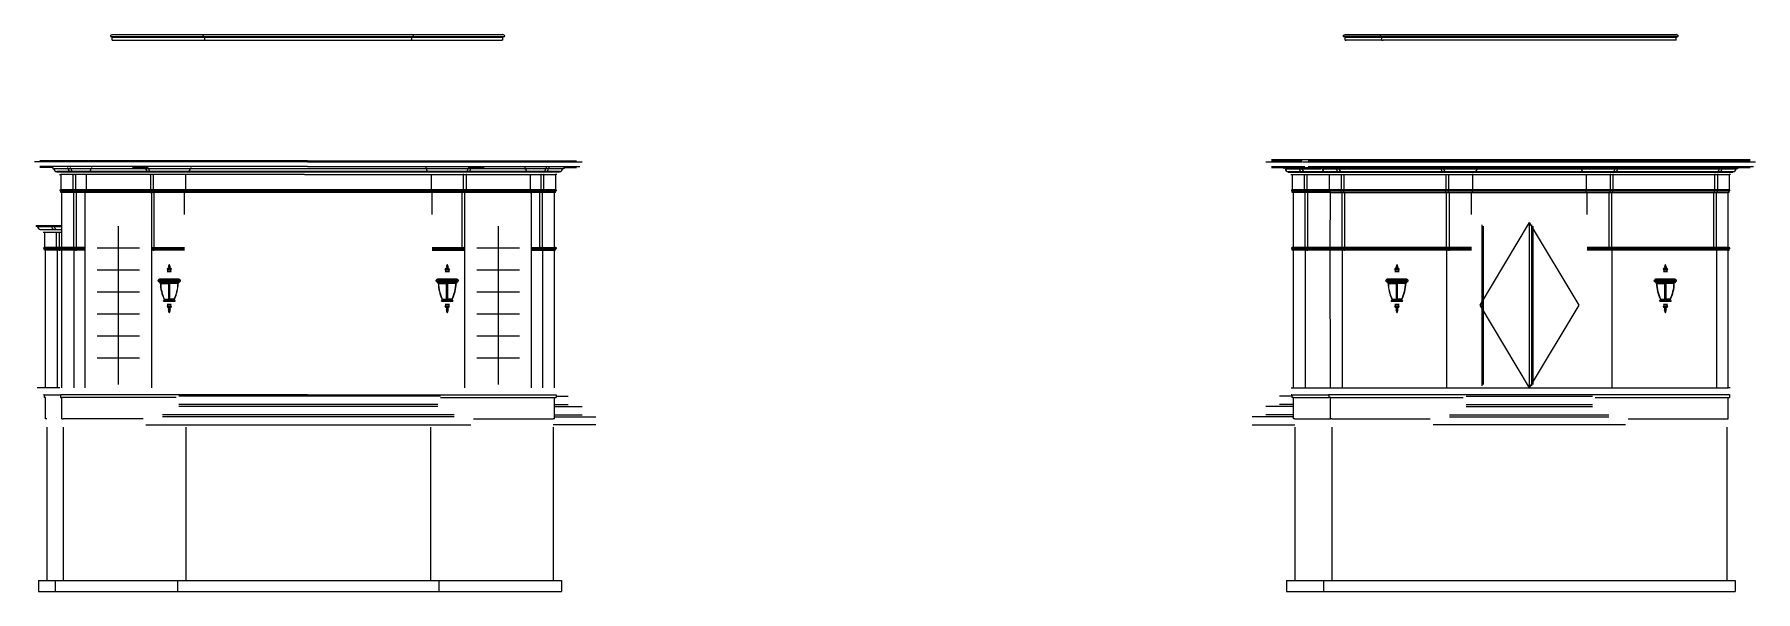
# Model space of a CAD drawing. Header units: metres. Extents: x 18159 to 19410, y -1890 to -1485.
import ezdxf

# ---------------------------------------------------------------- set-up
doc = ezdxf.new("R2010")
doc.units = ezdxf.units.M

msp = doc.modelspace()

# ---------------------------------------------------------------- linework, layer by layer
for p, q in [((18214.8, -1485.7), (18215.9, -1485.2)), ((18215, -1486.7), (18500.6, -1486.7)), ((18215.9, -1487.2), (18215.5, -1487.2)), ((18215.9, -1485.2), (18499.7, -1485.2)), ((18215.9, -1489.2), (18215.9, -1487.2)), ((18215.9, -1487.2), (18499.7, -1487.2)), ((18282, -1485.7), (18283.1, -1485.2)), ((18283.1, -1487.2), (18282.7, -1487.2)), ((18283.1, -1489.2), (18283.1, -1487.2)), ((18434.6, -1485.7), (18433.5, -1485.2)), ((18433.5, -1487.2), (18433.9, -1487.2)), ((18433.5, -1489.2), (18433.5, -1487.2)), ((18500.8, -1485.7), (18499.7, -1485.2)), ((18499.7, -1487.2), (18500.1, -1487.2)), ((18499.7, -1489.2), (18499.7, -1487.2)), ((19110.8, -1485.7, 9.5), (19111.9, -1485.2, 9.5)), ((19137.9, -1486.7, 8.8), (19111, -1486.7, 9.1)), ((19111.9, -1487.2, 9.5), (19111.5, -1487.2, 9.5)), ((19111.9, -1485.2, 9.5), (19138.7, -1485.2, 9.2)), ((19111.9, -1489.2, 9.5), (19111.9, -1487.2, 9.5)), ((19111.9, -1487.2, 9.5), (19138.4, -1487.2, 9.2)), ((19137.6, -1485.7, 9.2), (19138.7, -1485.2, 9.2)), ((19353.5, -1486.7, -0.1), (19137.9, -1486.7, 8.8)), ((19138.7, -1487.2, 9.2), (19138.4, -1487.2, 9.2)), ((19138.7, -1485.2, 9.2), (19352.6, -1485.2, 0.2)), ((19138.7, -1489.2, 9.2), (19138.7, -1487.2, 9.2)), ((19138.7, -1487.2, 9.2), (19352.6, -1487.2, 0.2)), ((19353.7, -1485.7, 0.2), (19352.6, -1485.2, 0.2)), ((19352.6, -1487.2, 0.2), (19353, -1487.2, 0.2)), ((19352.6, -1489.2, 0.2), (19352.6, -1487.2, 0.2)), ((18215.9, -1489.2), (18216.6, -1489.2)), ((18216.6, -1489.2), (18499, -1489.2)), ((18283.1, -1489.2), (18283.9, -1489.2)), ((18433.5, -1489.2), (18432.8, -1489.2)), ((18499.7, -1489.2), (18499, -1489.2)), ((19111.9, -1489.2, 9.5), (19112.6, -1489.2, 9.5)), ((19138.7, -1489.2, 9.2), (19112.6, -1489.2, 9.5)), ((19138.7, -1489.2, 9.2), (19139.5, -1489.2, 9.2)), ((19351.9, -1489.2, 0.2), (19139.5, -1489.2, 9.2)), ((19352.6, -1489.2, 0.2), (19351.9, -1489.2, 0.2)), ((19058.3, -1575.9, 9.8), (19085.1, -1575.9, 9.8)), ((19085.1, -1575.9, 9.8), (19406.2, -1575.9, -0.4)), ((18357.7, -1577.7), (18159.3, -1577.7)), ((18357.7, -1576.9), (18163.3, -1576.9)), ((18357.7, -1581), (18163.3, -1581)), ((18172.6, -1581.9), (18163.3, -1581.9)), ((18172.6, -1581.9), (18172.6, -1582.7)), ((18172.6, -1581.9), (18172.6, -1582.7)), ((18172.6, -1582.7), (18173.6, -1582.7)), ((18355.7, -1582.7), (18173.6, -1582.7)), ((18175.7, -1584.8), (18175.7, -1585.3)), ((18540.9, -1584.8), (18175.7, -1584.8)), ((18540.9, -1585.3), (18175.7, -1585.3)), ((18177.6, -1586.9), (18178.6, -1586.9)), ((18178.6, -1586.9), (18178.6, -1597.9)), ((18355.7, -1586.9), (18178.6, -1586.9)), ((18183.3, -1581.9), (18183.3, -1582.7)), ((18185.3, -1581.9), (18185.3, -1582.7)), ((18185.3, -1584.8), (18185.3, -1585.3)), ((18186.7, -1586.9), (18187.2, -1586.9)), ((18187.2, -1586.9), (18187.2, -1597.9)), ((18187.3, -1584.8), (18187.3, -1585.3)), ((18188.7, -1586.9), (18189.2, -1586.9)), ((18189.2, -1586.9), (18189.2, -1597.9)), ((18197, -1586.9), (18197, -1597.9)), ((18197.5, -1586.9), (18197, -1586.9)), ((18198.8, -1584.8), (18198.8, -1585.3)), ((18200.8, -1582.7), (18200.3, -1582.7)), ((18200.8, -1581.9), (18200.8, -1582.7)), ((18241.8, -1581.9), (18230.5, -1581.9)), ((18239.8, -1581.9), (18239.8, -1582.7)), ((18239.8, -1582.7), (18240.3, -1582.7)), ((18241.8, -1581.9), (18241.8, -1582.7)), ((18241.8, -1582.7), (18242.3, -1582.7)), ((18241.8, -1584.8), (18241.8, -1585.3)), ((18243.2, -1586.9), (18243.7, -1586.9)), ((18243.7, -1586.9), (18243.7, -1597.9)), ((18243.8, -1584.8), (18243.8, -1585.3)), ((18245.2, -1586.9), (18245.7, -1586.9)), ((18245.7, -1586.9), (18245.7, -1597.9)), ((18269.1, -1586.9), (18269.1, -1597.9)), ((18269.6, -1586.9), (18269.1, -1586.9)), ((18270.9, -1584.8), (18270.9, -1585.3)), ((18272.9, -1581.9), (18272.9, -1582.7)), ((18543.1, -1582.7), (18355.7, -1582.7)), ((18355.7, -1586.9), (18538.1, -1586.9)), ((18357.7, -1576.9), (18553.3, -1576.9)), ((18357.7, -1577.7), (18557.3, -1577.7)), ((18357.7, -1581), (18553.3, -1581)), ((18443.7, -1581.9), (18443.7, -1582.7)), ((18445.7, -1584.8), (18445.7, -1585.3)), ((18447.1, -1586.9), (18447.6, -1586.9)), ((18447.6, -1586.9), (18447.6, -1597.9)), ((18471, -1586.9), (18471, -1597.8)), ((18471.5, -1586.9), (18471, -1586.9)), ((18472.8, -1584.8), (18472.8, -1585.3)), ((18473, -1586.9), (18473, -1597.9)), ((18473.5, -1586.9), (18473, -1586.9)), ((18474.8, -1582.7), (18474.3, -1582.7)), ((18474.8, -1581.9), (18486.1, -1581.9)), ((18474.8, -1581.9), (18474.8, -1582.7)), ((18474.8, -1584.8), (18474.8, -1585.3)), ((18476.8, -1582.7), (18476.3, -1582.7)), ((18476.8, -1581.9), (18476.8, -1582.7)), ((18515.8, -1581.9), (18515.8, -1582.7)), ((18515.8, -1582.7), (18516.3, -1582.7)), ((18517.8, -1584.8), (18517.8, -1585.3)), ((18519.2, -1586.9), (18519.7, -1586.9)), ((18519.7, -1586.9), (18519.7, -1597.9)), ((18527.4, -1586.9), (18527.4, -1597.9)), ((18527.9, -1586.9), (18527.4, -1586.9)), ((18529.3, -1584.8), (18529.3, -1585.3)), ((18529.4, -1586.9), (18529.4, -1597.9)), ((18529.9, -1586.9), (18529.4, -1586.9)), ((18531.3, -1581.9), (18531.3, -1582.7)), ((18531.3, -1584.8), (18531.3, -1585.3)), ((18533.3, -1581.9), (18533.3, -1582.7)), ((18538.1, -1586.9), (18538.1, -1597.9)), ((18539.1, -1586.9), (18538.1, -1586.9)), ((18540.9, -1584.8), (18540.9, -1585.3)), ((18544.1, -1582.7), (18543.1, -1582.7)), ((18544.1, -1581.9), (18544.1, -1582.7)), ((18544.1, -1581.9), (18544.1, -1582.7)), ((18544.1, -1581.9), (18553.3, -1581.9)), ((18553.3, -1581), (18555.8, -1581)), ((19054.2, -1577.7, 9.8), (19080.6, -1577.7, 9.8)), ((19058.3, -1576.9, 9.8), (19080.6, -1576.9, 9.8)), ((19058.3, -1581, 9.8), (19082.6, -1581, 9.8)), ((19058.3, -1581.9, 9.8), (19085.1, -1581.9, 9.8)), ((19067.5, -1581.9, 9.8), (19067.5, -1582.7, 9.8)), ((19068.5, -1582.7, 10.2), (19094.4, -1582.7, 9.8)), ((19070.6, -1584.8, 9.8), (19070.6, -1585.3, 9.8)), ((19070.6, -1584.8, 10.2), (19097.5, -1584.8, 10.2)), ((19070.6, -1585.3, 10.2), (19097.5, -1585.3, 10.2)), ((19072.5, -1586.9, 9.8), (19073.5, -1586.9, 9.8)), ((19073.5, -1586.9, 9.8), (19073.5, -1597.9, 9.8)), ((19073.5, -1586.9, 9.8), (19099.4, -1586.9, 9.8)), ((19078.3, -1581.9, 9.8), (19078.3, -1582.7, 9.8)), ((19080.3, -1581.9, 9.8), (19080.3, -1582.7, 9.8)), ((19080.3, -1584.8, 9.8), (19080.3, -1585.3, 9.8)), ((19081.1, -1577.7, 9.8), (19410.2, -1577.7, -0.4)), ((19081.6, -1586.9, 9.8), (19082.1, -1586.9, 9.8)), ((19082.1, -1586.9, 9.8), (19082.1, -1597.9, 9.8)), ((19082.3, -1584.8, 9.8), (19082.3, -1585.3, 9.8)), ((19083.6, -1586.9, 9.8), (19084.1, -1586.9, 9.8)), ((19084.1, -1586.9, 9.8), (19084.1, -1597.9, 9.8)), ((19085.1, -1576.9, 9.8), (19406.2, -1576.9, -0.4)), ((19085.1, -1581, 9.8), (19406.2, -1581, -0.4)), ((19085.1, -1581.9, 9.8), (19397, -1581.9, -0.4)), ((19094.4, -1581.9, 9.8), (19094.4, -1582.7, 9.8)), ((19095.4, -1582.7, 10.2), (19396, -1582.7, -0.1)), ((19097.5, -1584.8, 9.8), (19097.5, -1585.3, 9.8)), ((19097.5, -1584.8, 10.2), (19393.9, -1584.8, -0.1)), ((19097.5, -1585.3, 10.2), (19393.8, -1585.3, -0.1)), ((19099.4, -1586.9, 9.8), (19100.4, -1586.9, 9.8)), ((19099.4, -1586.9, 9.8), (19391, -1586.9, -0.4)), ((19100.4, -1586.9, 9.8), (19100.4, -1597.9, 9.8)), ((19105.1, -1581.9, 9.8), (19105.1, -1582.7, 9.8)), ((19107.1, -1581.9, 9.8), (19107.1, -1582.7, 9.8)), ((19107.1, -1584.8, 9.8), (19107.1, -1585.3, 9.8)), ((19108.5, -1586.9, 9.8), (19109, -1586.9, 9.8)), ((19109, -1586.9, 9.8), (19109, -1597.9, 9.8)), ((19109.1, -1584.8, 9.8), (19109.1, -1585.3, 9.8)), ((19110.5, -1586.9, 9.8), (19111, -1586.9, 9.8)), ((19111, -1586.9, 9.8), (19111, -1597.9, 9.8)), ((19181.1, -1581.9), (19181.1, -1582.7)), ((19183.1, -1581.9), (19183.1, -1582.7)), ((19183.1, -1584.8), (19183.1, -1585.3)), ((19184.5, -1586.9), (19185, -1586.9)), ((19185, -1586.9), (19185, -1597.9)), ((19185.1, -1584.8), (19185.1, -1585.3)), ((19186.5, -1586.9), (19187, -1586.9)), ((19187, -1586.9), (19187, -1597.9)), ((19204.5, -1586.9), (19204.5, -1597.9)), ((19205, -1586.9), (19204.5, -1586.9)), ((19206.4, -1584.8), (19206.4, -1585.3)), ((19208.4, -1581.9), (19208.4, -1582.7)), ((19283.1, -1581.9), (19283.1, -1582.7)), ((19285.1, -1584.8), (19285.1, -1585.3)), ((19286.5, -1586.9), (19287, -1586.9)), ((19287, -1586.9), (19287, -1597.9)), ((19304.5, -1586.9), (19304.5, -1597.9)), ((19305, -1586.9), (19304.5, -1586.9)), ((19306.4, -1584.8), (19306.4, -1585.3)), ((19306.5, -1586.9), (19306.5, -1597.9)), ((19307, -1586.9), (19306.5, -1586.9)), ((19308.4, -1581.9), (19308.4, -1582.7)), ((19308.4, -1584.8), (19308.4, -1585.3)), ((19310.4, -1581.9), (19310.4, -1582.7)), ((19380.5, -1586.9, 9.8), (19380.5, -1597.9, 9.8)), ((19381, -1586.9, 9.8), (19380.5, -1586.9, 9.8)), ((19382.4, -1584.8, 9.8), (19382.4, -1585.3, 9.8)), ((19382.5, -1586.9, 9.8), (19382.5, -1597.9, 9.8)), ((19383, -1586.9, 9.8), (19382.5, -1586.9, 9.8)), ((19384.4, -1581.9, 9.8), (19384.4, -1582.7, 9.8)), ((19384.4, -1584.8, 9.8), (19384.4, -1585.3, 9.8)), ((19386.4, -1581.9, 9.8), (19386.4, -1582.7, 9.8)), ((19391, -1586.9, -0.4), (19391, -1597.9, -0.4)), ((19392, -1586.9, -0.4), (19391, -1586.9, -0.4)), ((19393.9, -1584.8, -0.4), (19393.9, -1585.3, -0.4)), ((19397, -1582.7, -0.4), (19396, -1582.7, -0.4)), ((19397, -1581.9, -0.4), (19397, -1582.7, -0.4)), ((19397, -1581.9, -0.4), (19397, -1582.7, -0.4)), ((19397, -1581.9, -0.4), (19406.2, -1581.9, -0.4)), ((19406.2, -1581, -0.4), (19408.7, -1581, -0.4)), ((18178, -1598.2), (18178.6, -1597.9)), ((18178.1, -1598.7), (18538.5, -1598.7, 0.3)), ((18178.6, -1597.9), (18538.1, -1597.9)), ((18178.6, -1599.9), (18178.6, -1598.9)), ((18178.6, -1598.9), (18538.1, -1598.9)), ((18179.3, -1599.9), (18178.6, -1599.9)), ((18179.3, -1639.9), (18179.3, -1599.9)), ((18537.3, -1599.9), (18179.3, -1599.9)), ((18186.6, -1598.2), (18187.2, -1597.9)), ((18187.2, -1599.9), (18187.2, -1598.9)), ((18187.9, -1639.9), (18187.9, -1599.9)), ((18188.6, -1598.2), (18189.2, -1597.9)), ((18189.2, -1599.9), (18189.2, -1598.9)), ((18189.9, -1639.9), (18189.9, -1599.9)), ((18197, -1599.9), (18196.2, -1599.9)), ((18196.2, -1741.9), (18196.2, -1599.9)), ((18197.5, -1598.2), (18197, -1597.9)), ((18197, -1598.9), (18197.2, -1598.9)), ((18197, -1599.9), (18197, -1598.9)), ((18243.1, -1598.2), (18243.7, -1597.9)), ((18243.7, -1598.9), (18243.5, -1598.9)), ((18243.7, -1599.9), (18243.7, -1598.9)), ((18243.7, -1599.9), (18244.4, -1599.9)), ((18244.4, -1599.9), (18244.4, -1741.9)), ((18245.1, -1598.2), (18245.7, -1597.9)), ((18245.7, -1598.9), (18245.5, -1598.9)), ((18245.7, -1599.9), (18245.7, -1598.9)), ((18245.7, -1599.9), (18246.4, -1599.9)), ((18246.4, -1639.9), (18246.4, -1599.9)), ((18268.3, -1615.9), (18268.3, -1599.9)), ((18269.6, -1598.2), (18269.1, -1597.9)), ((18269.1, -1599.9), (18269.1, -1598.9)), ((18447, -1598.2), (18447.6, -1597.9)), ((18447.6, -1599.9), (18447.6, -1598.9)), ((18448.3, -1615.9), (18448.3, -1599.9)), ((18470.2, -1639.8), (18470.2, -1599.8)), ((18471, -1599.8), (18470.2, -1599.8)), ((18471.5, -1598.1), (18471, -1597.8)), ((18471, -1598.8), (18471.2, -1598.8)), ((18471, -1599.8), (18471, -1598.8)), ((18473, -1599.9), (18472.2, -1599.9)), ((18472.2, -1741.9), (18472.2, -1599.9)), ((18473.5, -1598.2), (18473, -1597.9)), ((18473, -1598.9), (18473.2, -1598.9)), ((18473, -1599.9), (18473, -1598.9)), ((18519.1, -1598.2), (18519.7, -1597.9)), ((18519.7, -1598.9), (18519.5, -1598.9)), ((18519.7, -1599.9), (18519.7, -1598.9)), ((18519.7, -1599.9), (18520.4, -1599.9)), ((18520.4, -1599.9), (18520.4, -1741.9)), ((18526.7, -1639.9), (18526.7, -1599.9)), ((18528, -1598.2), (18527.4, -1597.9)), ((18527.4, -1599.9), (18527.4, -1598.9)), ((18528.7, -1639.9), (18528.7, -1599.9)), ((18530, -1598.2), (18529.4, -1597.9)), ((18529.4, -1599.9), (18529.4, -1598.9)), ((18537.3, -1639.9), (18537.3, -1599.9)), ((18538.1, -1599.9), (18537.3, -1599.9)), ((18538.6, -1598.2), (18538.1, -1597.9)), ((18538.1, -1599.9), (18538.1, -1598.9)), ((19073, -1598.2, 9.8), (19073.5, -1597.9, 9.8)), ((19073.1, -1598.7, 10.2), (19099.9, -1598.7, 10.2)), ((19073.5, -1597.9, 9.8), (19100.4, -1597.9, 9.8)), ((19073.5, -1599.9, 9.8), (19073.5, -1598.9, 9.8)), ((19073.5, -1598.9, 9.8), (19100.2, -1598.9, 9.8)), ((19074.3, -1599.9, 9.8), (19073.5, -1599.9, 9.8)), ((19074.3, -1639.9, 20.1), (19074.3, -1599.9, 28.6)), ((19100.4, -1599.9, 9.8), (19074.3, -1599.9, 9.8)), ((19081.6, -1598.2, 9.8), (19082.1, -1597.9, 9.8)), ((19082.1, -1599.9, 9.8), (19082.1, -1598.9, 9.8)), ((19082.9, -1639.9, 9.8), (19082.9, -1599.9, 9.8)), ((19083.6, -1598.2, 9.8), (19084.1, -1597.9, 9.8)), ((19084.1, -1599.9, 9.8), (19084.1, -1598.9, 9.8)), ((19084.9, -1639.9, 9.8), (19084.9, -1599.9, 9.8)), ((19099.8, -1598.2, 9.8), (19100.4, -1597.9, 9.8)), ((19391.4, -1598.7, -0.1), (19099.9, -1598.7, 10.2)), ((19100.4, -1597.9, 9.8), (19391, -1597.9, -0.4)), ((19100.4, -1599.9, 9.8), (19100.4, -1598.9, 9.8)), ((19100.4, -1598.9, 9.8), (19391, -1598.9, -0.4)), ((19101.2, -1599.9, 9.8), (19100.4, -1599.9, 9.8)), ((19101.1, -1639.9, 20.1), (19101.2, -1599.9, 9.8)), ((19101.2, -1599.9, 9.8), (19390.2, -1599.9, -0.4)), ((19108.5, -1598.2, 9.8), (19109, -1597.9, 9.8)), ((19109, -1599.9, 9.8), (19109, -1598.9, 9.8)), ((19109.8, -1639.9, 9.8), (19109.8, -1599.9, 9.8)), ((19110.5, -1598.2, 9.8), (19111, -1597.9, 9.8)), ((19111, -1599.9, 9.8), (19111, -1598.9, 9.8)), ((19111.8, -1639.9, 9.8), (19111.8, -1599.9, 9.8)), ((19184.4, -1598.2), (19185, -1597.9)), ((19185, -1599.9), (19185, -1598.9)), ((19185.7, -1639.9), (19185.7, -1599.9)), ((19186.4, -1598.2), (19187, -1597.9)), ((19187, -1599.9), (19187, -1598.9)), ((19187.7, -1639.9), (19187.7, -1599.9)), ((19203.8, -1615.9), (19203.8, -1599.9)), ((19205.1, -1598.2), (19204.5, -1597.9)), ((19204.5, -1599.9), (19204.5, -1598.9)), ((19286.5, -1598.2), (19287, -1597.9)), ((19287, -1599.9), (19287, -1598.9)), ((19287.8, -1615.9), (19287.8, -1599.9)), ((19303.8, -1639.9), (19303.8, -1599.9)), ((19305.1, -1598.2), (19304.5, -1597.9)), ((19304.5, -1599.9), (19304.5, -1598.9)), ((19305.8, -1639.9), (19305.8, -1599.9)), ((19307.1, -1598.2), (19306.5, -1597.9)), ((19306.5, -1599.9), (19306.5, -1598.9)), ((19379.8, -1639.9, 9.8), (19379.8, -1599.9, 9.8)), ((19381.1, -1598.2, 9.8), (19380.5, -1597.9, 9.8)), ((19380.5, -1599.9, 9.8), (19380.5, -1598.9, 9.8)), ((19381.8, -1639.9, 9.8), (19381.8, -1599.9, 9.8)), ((19383.1, -1598.2, 9.8), (19382.5, -1597.9, 9.8)), ((19382.5, -1599.9, 9.8), (19382.5, -1598.9, 9.8)), ((19390.2, -1639.9, -0.4), (19390.2, -1599.9, -0.4)), ((19391, -1599.9, -0.4), (19390.2, -1599.9, -0.4)), ((19391.5, -1598.2, -0.4), (19391, -1597.9, -0.4)), ((19391, -1599.9, -0.4), (19391, -1598.9, -0.4)), ((18160.6, -1623.9, 8.3), (18160.6, -1624.7, 8.3)), ((18160.6, -1623.9, 8.3), (18179.3, -1623.9)), ((18161.6, -1624.7, 8.3), (18160.6, -1624.7, 8.3)), ((18161.6, -1624.7, 8.3), (18179.3, -1624.7)), ((18171.3, -1623.9, 8.3), (18171.3, -1624.7, 8.3)), ((18173.3, -1623.9, 8.3), (18173.3, -1624.7, 8.3)), ((18220.3, -1624.4), (18220.3, -1739.4)), ((18496.3, -1624.4), (18496.3, -1739.4)), ((19245.8, -1621.9), (19209.8, -1681.9)), ((19211.3, -1623.4), (19211.3, -1740.4)), ((19212.3, -1624.4), (19212.3, -1739.4)), ((19245.8, -1621.9), (19245.8, -1741.9, -0.4)), ((19245.8, -1621.9), (19281.8, -1681.9)), ((19247.3, -1623.4), (19247.3, -1740.4)), ((19248.3, -1624.4), (19248.3, -1739.4)), ((18163.7, -1626.8, 8.3), (18163.7, -1627.3, 8.3)), ((18163.7, -1626.8, 8.6), (18179.3, -1626.8)), ((18165.6, -1628.9, 8.3), (18166.6, -1628.9, 8.3)), ((18166.6, -1628.9, 8.3), (18166.6, -1639.9, 8.3)), ((18166.6, -1628.9, 8.3), (18179.3, -1628.9)), ((18173.3, -1626.8, 8.3), (18173.3, -1627.3, 8.3)), ((18174.7, -1628.9, 8.3), (18175.2, -1628.9, 8.3)), ((18175.2, -1628.9, 8.3), (18175.2, -1639.9, 8.3)), ((18175.3, -1626.8, 8.3), (18175.3, -1627.3, 8.3)), ((18176.7, -1628.9, 8.3), (18177.2, -1628.9, 8.3)), ((18177.2, -1628.9, 8.3), (18177.2, -1639.9, 8.3)), ((18166, -1640.2, 8.3), (18166.6, -1639.9, 8.3)), ((18178.2, -1640.7), (18166.2, -1640.7, 8.3)), ((18166.6, -1640.9, 8.3), (18166.4, -1640.9, 8.3)), ((18167.3, -1639.9), (18166.6, -1639.9)), ((18167.3, -1639.9, 8.3), (18166.6, -1639.9, 8.3)), ((18166.6, -1641.9, 8.3), (18166.6, -1640.9, 8.3)), ((18178.4, -1640.9, 2.9), (18166.6, -1640.9, 8.3)), ((18167.3, -1641.9, 8.3), (18166.6, -1641.9, 8.3)), ((18178.6, -1639.9), (18167.3, -1639.9, 8.3)), ((18167.3, -1741.9, -12.2), (18167.3, -1641.9, 8.3)), ((18178.6, -1641.9), (18167.3, -1641.9, 8.3)), ((18174.6, -1640.2), (18175.2, -1639.9)), ((18175.2, -1640.9), (18175, -1640.9)), ((18175.2, -1641.9), (18175.2, -1640.9)), ((18175.9, -1641.9), (18175.9, -1741.9)), ((18176.6, -1640.2), (18177.2, -1639.9)), ((18177.2, -1640.9), (18177, -1640.9)), ((18177.2, -1641.9), (18177.2, -1640.9)), ((18177.2, -1641.9), (18177.9, -1641.9)), ((18178, -1640.2), (18178.6, -1639.9)), ((18196.2, -1640.7), (18178.2, -1640.7)), ((18178.6, -1640.9), (18178.4, -1640.9)), ((18179.3, -1639.9), (18178.6, -1639.9)), ((18178.6, -1641.9), (18178.6, -1640.9)), ((18196.2, -1640.9), (18178.6, -1640.9)), ((18179.3, -1641.9), (18178.6, -1641.9)), ((18196.2, -1639.9), (18179.3, -1639.9)), ((18179.3, -1741.9), (18179.3, -1641.9)), ((18196.2, -1641.9), (18179.3, -1641.9)), ((18186.6, -1640.2), (18187.2, -1639.9)), ((18187.2, -1640.9), (18187, -1640.9)), ((18187.2, -1641.9), (18187.2, -1640.9)), ((18187.9, -1641.9), (18187.9, -1741.9)), ((18188.6, -1640.2), (18189.2, -1639.9)), ((18189.2, -1640.9), (18189, -1640.9)), ((18189.2, -1641.9), (18189.2, -1640.9)), ((18189.2, -1641.9), (18189.9, -1641.9)), ((18235.8, -1640.4), (18204.8, -1640.4)), ((18244.4, -1639.9), (18268.3, -1639.9)), ((18244.4, -1640.7), (18268.3, -1640.7)), ((18244.4, -1640.9), (18268.3, -1640.9)), ((18268.3, -1641.9), (18244.4, -1641.9)), ((18245.1, -1640.2), (18245.7, -1639.9)), ((18245.7, -1641.9), (18245.7, -1640.9)), ((18245.7, -1641.9), (18246.4, -1641.9)), ((18448.3, -1639.9), (18472.2, -1639.9)), ((18448.3, -1640.7), (18472.2, -1640.7)), ((18448.3, -1640.9), (18472.2, -1640.9)), ((18448.3, -1641.9), (18472.2, -1641.9)), ((18471, -1641.8), (18470.2, -1641.8)), ((18471.5, -1640.1), (18471, -1639.8)), ((18471, -1640.8), (18471.2, -1640.8)), ((18471, -1641.8), (18471, -1640.8)), ((18511.8, -1640.4), (18480.8, -1640.4)), ((18520.4, -1639.9), (18537.3, -1639.9)), ((18520.4, -1640.7), (18538.5, -1640.7)), ((18520.4, -1640.9), (18538.1, -1640.9)), ((18520.4, -1641.9), (18537.3, -1641.9)), ((18527.4, -1641.9), (18526.7, -1641.9)), ((18528, -1640.2), (18527.4, -1639.9)), ((18527.4, -1640.9), (18527.6, -1640.9)), ((18527.4, -1641.9), (18527.4, -1640.9)), ((18528.7, -1641.9), (18528.7, -1741.9)), ((18530, -1640.2), (18529.4, -1639.9)), ((18529.4, -1640.9), (18529.6, -1640.9)), ((18529.4, -1641.9), (18529.4, -1640.9)), ((18538.1, -1639.9), (18537.3, -1639.9)), ((18537.3, -1741.9), (18537.3, -1641.9)), ((18538.1, -1641.9), (18537.3, -1641.9)), ((18538.6, -1640.2), (18538.1, -1639.9)), ((18538.1, -1640.9), (18538.3, -1640.9)), ((18538.1, -1641.9), (18538.1, -1640.9)), ((19073, -1640.2, 20.1), (19073.5, -1639.9, 20.1)), ((19100, -1640.7, 20.1), (19073.1, -1640.7, 20.1)), ((19073.5, -1640.9, 20.1), (19073.3, -1640.9, 20.1)), ((19074.3, -1639.9, 20.1), (19073.5, -1639.9, 20.1)), ((19073.5, -1641.9, 20.1), (19073.5, -1640.9, 20.1)), ((19100.2, -1640.9, 20.8), (19073.5, -1640.9, 20.1)), ((19074.3, -1641.9, 20.1), (19073.5, -1641.9, 20.1)), ((19100.4, -1639.9, 20.1), (19074.3, -1639.9, 20.1)), ((19074.3, -1741.9, -0.4), (19074.3, -1641.9, 20.1)), ((19100.4, -1641.9, 20.1), (19074.3, -1641.9, 20.1)), ((19081.6, -1640.2, 9.8), (19082.1, -1639.9, 9.8)), ((19082.1, -1640.9, 9.8), (19082, -1640.9, 9.8)), ((19082.1, -1641.9, 9.8), (19082.1, -1640.9, 9.8)), ((19082.9, -1641.9, 9.8), (19082.9, -1741.9, 9.8)), ((19083.6, -1640.2, 9.8), (19084.1, -1639.9, 9.8)), ((19084.1, -1640.9, 9.8), (19084, -1640.9, 9.8)), ((19084.1, -1641.9, 9.8), (19084.1, -1640.9, 9.8)), ((19084.1, -1641.9, 9.8), (19084.9, -1641.9, 9.8)), ((19099.8, -1640.2, 20.1), (19100.4, -1639.9, 20.1)), ((19203.8, -1640.7, 13), (19100, -1640.7, 20.1)), ((19100.4, -1640.9, 20.1), (19100.2, -1640.9, 20.1)), ((19101.1, -1639.9, 20.1), (19100.4, -1639.9, 20.1)), ((19100.4, -1641.9, 20.1), (19100.4, -1640.9, 20.1)), ((19203.8, -1640.9, 12.8), (19100.4, -1640.9, 20.1)), ((19101.1, -1641.9, 20.1), (19100.4, -1641.9, 20.1)), ((19203.8, -1639.9, 12.8), (19101.1, -1639.9, 20.1)), ((19101.3, -1741.9, -0.4), (19101.1, -1641.9, 20.1)), ((19203.8, -1641.9, 12.8), (19101.1, -1641.9, 20.1)), ((19108.5, -1640.2, 9.8), (19109, -1639.9, 9.8)), ((19109, -1640.9, 9.8), (19108.8, -1640.9, 9.8)), ((19109, -1641.9, 9.8), (19109, -1640.9, 9.8)), ((19109.8, -1641.9, 9.8), (19109.8, -1741.9, 9.8)), ((19110.5, -1640.2, 9.8), (19111, -1639.9, 9.8)), ((19111, -1640.9, 9.8), (19110.8, -1640.9, 9.8)), ((19111, -1641.9, 9.8), (19111, -1640.9, 9.8)), ((19111, -1641.9, 9.8), (19111.8, -1641.9, 9.8)), ((19184.4, -1640.2), (19185, -1639.9)), ((19185, -1640.9), (19184.8, -1640.9)), ((19185, -1641.9), (19185, -1640.9)), ((19185.7, -1641.9), (19185.7, -1741.9)), ((19186.4, -1640.2), (19187, -1639.9)), ((19187, -1640.9), (19186.8, -1640.9)), ((19187, -1641.9), (19187, -1640.9)), ((19187, -1641.9), (19187.7, -1641.9)), ((19390.2, -1639.9, -0.4), (19287.8, -1639.9, 6.8)), ((19391.4, -1640.7, 0.3), (19287.8, -1640.7, 7.3)), ((19391, -1640.9, -0.4), (19287.8, -1640.9, 6.9)), ((19390.2, -1641.9, -0.4), (19287.8, -1641.9, 6.8)), ((19304.5, -1641.9), (19303.8, -1641.9)), ((19305.1, -1640.2), (19304.5, -1639.9)), ((19304.5, -1641.9), (19304.5, -1640.9)), ((19304.5, -1640.9), (19304.7, -1640.9)), ((19305.8, -1641.9), (19305.8, -1741.9)), ((19307.1, -1640.2), (19306.5, -1639.9)), ((19306.5, -1640.9), (19306.7, -1640.9)), ((19306.5, -1641.9), (19306.5, -1640.9)), ((19380.5, -1641.9, 9.8), (19379.8, -1641.9, 9.8)), ((19381.1, -1640.2, 9.8), (19380.5, -1639.9, 9.8)), ((19380.5, -1640.9, 9.8), (19380.7, -1640.9, 9.8)), ((19380.5, -1641.9, 9.8), (19380.5, -1640.9, 9.8)), ((19381.8, -1641.9, 9.8), (19381.8, -1741.9, 9.8)), ((19383.1, -1640.2, 9.8), (19382.5, -1639.9, 9.8)), ((19382.5, -1640.9, 9.8), (19382.7, -1640.9, 9.8)), ((19382.5, -1641.9, 9.8), (19382.5, -1640.9, 9.8)), ((19390.2, -1639.9, -0.4), (19391, -1639.9, -0.4)), ((19390.3, -1741.9, -0.4), (19390.2, -1641.9, -0.4)), ((19390.2, -1641.9, -0.4), (19391, -1641.9, -0.4)), ((19391.5, -1640.2, -0.4), (19391, -1639.9, -0.4)), ((19391, -1640.9, -0.4), (19391.2, -1640.9, -0.4)), ((19391, -1641.9, -0.4), (19391, -1640.9, -0.4)), ((18235.8, -1656.4), (18204.8, -1656.4)), ((18250.2, -1662.8, -0.1), (18264.5, -1662.8, -0.1)), ((18250.2, -1663.1, -0.1), (18250.2, -1662.8, -0.1)), ((18250.2, -1663.1, -0.1), (18264.5, -1663.1, -0.1)), ((18255.8, -1656, -0.1), (18258.8, -1656, -0.1)), ((18255.8, -1656.2, -0.1), (18258.8, -1656.2, -0.1)), ((18255.8, -1657.5, -0.1), (18258.8, -1657.5, -0.1)), ((18257.9, -1654.3, -0.1), (18256.7, -1654.3, -0.1)), ((18256.8, -1655.1, -0.1), (18257.9, -1655.1, -0.1)), ((18256.9, -1654.9, -0.1), (18257.8, -1654.9, -0.1)), ((18264.5, -1663.1, -0.1), (18264.5, -1662.8, -0.1)), ((18452.2, -1662.8, -0.1), (18466.5, -1662.8, -0.1)), ((18452.2, -1663.1, -0.1), (18452.2, -1662.8, -0.1)), ((18452.2, -1663.1, -0.1), (18466.5, -1663.1, -0.1)), ((18457.8, -1656, -0.1), (18460.9, -1656, -0.1)), ((18457.9, -1656.2, -0.1), (18460.9, -1656.2, -0.1)), ((18457.9, -1657.5, -0.1), (18460.9, -1657.5, -0.1)), ((18460, -1654.3, -0.1), (18458.7, -1654.3, -0.1)), ((18458.8, -1655.1, -0.1), (18459.9, -1655.1, -0.1)), ((18458.9, -1654.9, -0.1), (18459.8, -1654.9, -0.1)), ((18466.5, -1663.1, -0.1), (18466.5, -1662.8, -0.1)), ((18511.8, -1656.4), (18480.8, -1656.4)), ((19142.5, -1662.8, -0.1), (19156.7, -1662.8, -0.1)), ((19142.5, -1663.1, -0.1), (19142.5, -1662.8, -0.1)), ((19142.5, -1663.1, -0.1), (19156.7, -1663.1, -0.1)), ((19148, -1656, -0.1), (19151.1, -1656, -0.1)), ((19148.1, -1656.2, -0.1), (19151.1, -1656.2, -0.1)), ((19148.1, -1657.5, -0.1), (19151.1, -1657.5, -0.1)), ((19150.2, -1654.3, -0.1), (19148.9, -1654.3, -0.1)), ((19149, -1655.1, -0.1), (19150.2, -1655.1, -0.1)), ((19149.1, -1654.9, -0.1), (19150.1, -1654.9, -0.1)), ((19156.7, -1663.1, -0.1), (19156.7, -1662.8, -0.1)), ((19337.6, -1662.8, -0.1), (19351.8, -1662.8, -0.1)), ((19337.6, -1663.1, -0.1), (19337.6, -1662.8, -0.1)), ((19337.6, -1663.1, -0.1), (19351.8, -1663.1, -0.1)), ((19343.1, -1656, -0.1), (19346.2, -1656, -0.1)), ((19343.2, -1656.2, -0.1), (19346.2, -1656.2, -0.1)), ((19343.2, -1657.5, -0.1), (19346.2, -1657.5, -0.1)), ((19345.3, -1654.3, -0.1), (19344, -1654.3, -0.1)), ((19344.1, -1655.1, -0.1), (19345.3, -1655.1, -0.1)), ((19344.2, -1654.9, -0.1), (19345.2, -1654.9, -0.1)), ((19351.8, -1663.1, -0.1), (19351.8, -1662.8, -0.1)), ((18235.8, -1672.4), (18204.8, -1672.4)), ((18249.2, -1664.1, -0.1), (18265.5, -1664.1, -0.1)), ((18249.3, -1664.3, -0.1), (18249.3, -1664.1, -0.1)), ((18249.3, -1664.3, -0.1), (18265.4, -1664.3, -0.1)), ((18250.2, -1664.5, -0.1), (18264.5, -1664.5, -0.1)), ((18250.2, -1665.4, -0.1), (18264.5, -1665.4, -0.1)), ((18264.1, -1665.6, -0.1), (18250.6, -1665.6, -0.1)), ((18257.2, -1666, -0.1), (18250.7, -1666, -0.1)), ((18251, -1666, -0.1), (18256.9, -1666, -0.1)), ((18256.9, -1677.7, -0.1), (18256.9, -1666, -0.1)), ((18257, -1677.7, -0.1), (18257, -1666, -0.1)), ((18264, -1666, -0.1), (18257.5, -1666, -0.1)), ((18257.7, -1677.7, -0.1), (18257.7, -1666, -0.1)), ((18263.7, -1666, -0.1), (18257.8, -1666, -0.1)), ((18257.8, -1677.7, -0.1), (18257.8, -1666, -0.1)), ((18265.4, -1664.3, -0.1), (18265.4, -1664.1, -0.1)), ((18451.2, -1664.1, -0.1), (18467.5, -1664.1, -0.1)), ((18451.3, -1664.3, -0.1), (18451.3, -1664.1, -0.1)), ((18451.3, -1664.3, -0.1), (18467.4, -1664.3, -0.1)), ((18452.2, -1664.5, -0.1), (18466.5, -1664.5, -0.1)), ((18452.2, -1665.4, -0.1), (18466.5, -1665.4, -0.1)), ((18466.1, -1665.6, -0.1), (18452.6, -1665.6, -0.1)), ((18459.2, -1666, -0.1), (18452.7, -1666, -0.1)), ((18453, -1666, -0.1), (18458.9, -1666, -0.1)), ((18458.9, -1677.7, -0.1), (18458.9, -1666, -0.1)), ((18459, -1677.7, -0.1), (18459, -1666, -0.1)), ((18466, -1666, -0.1), (18459.5, -1666, -0.1)), ((18459.7, -1677.7, -0.1), (18459.7, -1666, -0.1)), ((18465.7, -1666, -0.1), (18459.8, -1666, -0.1)), ((18459.8, -1677.7, -0.1), (18459.8, -1666, -0.1)), ((18467.4, -1664.3, -0.1), (18467.4, -1664.1, -0.1)), ((18511.8, -1672.4), (18480.8, -1672.4)), ((19141.5, -1664.3, -0.1), (19141.5, -1664.1, -0.1)), ((19141.5, -1664.1, -0.1), (19157.7, -1664.1, -0.1)), ((19141.5, -1664.3, -0.1), (19157.7, -1664.3, -0.1)), ((19142.5, -1664.5, -0.1), (19156.7, -1664.5, -0.1)), ((19142.5, -1665.4, -0.1), (19156.7, -1665.4, -0.1)), ((19156.4, -1665.6, -0.1), (19142.8, -1665.6, -0.1)), ((19149.4, -1666, -0.1), (19143, -1666, -0.1)), ((19143.2, -1666, -0.1), (19149.2, -1666, -0.1)), ((19149.2, -1677.7, -0.1), (19149.2, -1666, -0.1)), ((19149.2, -1677.7, -0.1), (19149.2, -1666, -0.1)), ((19156.2, -1666, -0.1), (19149.8, -1666, -0.1)), ((19150, -1677.7, -0.1), (19150, -1666, -0.1)), ((19156, -1666, -0.1), (19150.1, -1666, -0.1)), ((19150.1, -1677.7, -0.1), (19150.1, -1666, -0.1)), ((19157.7, -1664.3, -0.1), (19157.7, -1664.1, -0.1)), ((19336.6, -1664.3, -0.1), (19336.6, -1664.1, -0.1)), ((19336.6, -1664.1, -0.1), (19352.8, -1664.1, -0.1)), ((19336.6, -1664.3, -0.1), (19352.8, -1664.3, -0.1)), ((19337.6, -1664.5, -0.1), (19351.8, -1664.5, -0.1)), ((19337.6, -1665.4, -0.1), (19351.8, -1665.4, -0.1)), ((19351.5, -1665.6, -0.1), (19337.9, -1665.6, -0.1)), ((19344.5, -1666, -0.1), (19338.1, -1666, -0.1)), ((19338.3, -1666, -0.1), (19344.3, -1666, -0.1)), ((19344.3, -1677.7, -0.1), (19344.3, -1666, -0.1)), ((19344.3, -1677.7, -0.1), (19344.3, -1666, -0.1)), ((19351.3, -1666, -0.1), (19344.9, -1666, -0.1)), ((19345.1, -1677.7, -0.1), (19345.1, -1666, -0.1)), ((19351.1, -1666, -0.1), (19345.2, -1666, -0.1)), ((19345.2, -1677.7, -0.1), (19345.2, -1666, -0.1)), ((19352.8, -1664.3, -0.1), (19352.8, -1664.1, -0.1)), ((18235.8, -1688.4), (18204.8, -1688.4)), ((18253.1, -1678.8, -0.1), (18261.6, -1678.8, -0.1)), ((18253.2, -1678.9, -0.1), (18253.2, -1678.8, -0.1)), ((18253.2, -1678.9, -0.1), (18261.5, -1678.9, -0.1)), ((18253.5, -1679, -0.1), (18261.2, -1679, -0.1)), ((18253.6, -1677.7, -0.1), (18261, -1677.7, -0.1)), ((18253.6, -1677.7, -0.1), (18253.6, -1677.7, -0.1)), ((18253.6, -1678.1, -0.1), (18261.1, -1678.1, -0.1)), ((18253.6, -1678.2, -0.1), (18253.6, -1678.1, -0.1)), ((18253.6, -1678.2, -0.1), (18261.1, -1678.2, -0.1)), ((18253.8, -1677.6, -0.1), (18256.9, -1677.6, -0.1)), ((18255.8, -1681.1, -0.1), (18258.8, -1681.1, -0.1)), ((18255.8, -1682.4, -0.1), (18258.8, -1682.4, -0.1)), ((18255.8, -1682.6, -0.1), (18258.8, -1682.6, -0.1)), ((18257.9, -1685.4, -0.1), (18256.7, -1685.4, -0.1)), ((18258, -1685.6, -0.1), (18256.7, -1685.6, -0.1)), ((18256.8, -1683.5, -0.1), (18257.9, -1683.5, -0.1)), ((18256.9, -1683.7, -0.1), (18257.8, -1683.7, -0.1)), ((18260.9, -1677.6, -0.1), (18257.8, -1677.6, -0.1)), ((18261, -1677.7, -0.1), (18261.1, -1677.7, -0.1)), ((18261.1, -1678.2, -0.1), (18261.1, -1678.1, -0.1)), ((18261.5, -1678.9, -0.1), (18261.5, -1678.8, -0.1)), ((18455.2, -1678.9, -0.1), (18455.2, -1678.8, -0.1)), ((18455.2, -1678.8, -0.1), (18463.6, -1678.8, -0.1)), ((18455.2, -1678.9, -0.1), (18463.5, -1678.9, -0.1)), ((18455.5, -1679, -0.1), (18463.2, -1679, -0.1)), ((18455.7, -1677.7, -0.1), (18455.6, -1677.7, -0.1)), ((18455.6, -1678.1, -0.1), (18463.1, -1678.1, -0.1)), ((18455.6, -1678.2, -0.1), (18455.6, -1678.1, -0.1)), ((18455.6, -1678.2, -0.1), (18463.1, -1678.2, -0.1)), ((18455.7, -1677.7, -0.1), (18463.1, -1677.7, -0.1)), ((18455.8, -1677.6, -0.1), (18458.9, -1677.6, -0.1)), ((18457.8, -1682.6, -0.1), (18460.9, -1682.6, -0.1)), ((18457.9, -1681.1, -0.1), (18460.9, -1681.1, -0.1)), ((18457.9, -1682.4, -0.1), (18460.9, -1682.4, -0.1)), ((18460, -1685.4, -0.1), (18458.7, -1685.4, -0.1)), ((18459.9, -1685.6, -0.1), (18458.7, -1685.6, -0.1)), ((18458.8, -1683.5, -0.1), (18459.9, -1683.5, -0.1)), ((18458.9, -1683.7, -0.1), (18459.8, -1683.7, -0.1)), ((18462.9, -1677.6, -0.1), (18459.8, -1677.6, -0.1)), ((18463.1, -1677.7, -0.1), (18463.1, -1677.7, -0.1)), ((18463.1, -1678.2, -0.1), (18463.1, -1678.1, -0.1)), ((18463.5, -1678.9, -0.1), (18463.5, -1678.8, -0.1)), ((18511.8, -1688.4), (18480.8, -1688.4)), ((19145.5, -1678.9, -0.1), (19145.5, -1678.8, -0.1)), ((19145.5, -1678.8, -0.1), (19153.8, -1678.8, -0.1)), ((19145.5, -1678.9, -0.1), (19153.7, -1678.9, -0.1)), ((19145.7, -1679, -0.1), (19153.5, -1679, -0.1)), ((19145.9, -1677.7, -0.1), (19145.8, -1677.7, -0.1)), ((19145.9, -1677.7, -0.1), (19153.3, -1677.7, -0.1)), ((19145.9, -1678.1, -0.1), (19153.4, -1678.1, -0.1)), ((19145.9, -1678.2, -0.1), (19145.9, -1678.1, -0.1)), ((19145.9, -1678.2, -0.1), (19153.4, -1678.2, -0.1)), ((19146.1, -1677.6, -0.1), (19149.2, -1677.6, -0.1)), ((19148, -1682.6, -0.1), (19151.1, -1682.6, -0.1)), ((19148.1, -1681.1, -0.1), (19151.1, -1681.1, -0.1)), ((19148.1, -1682.4, -0.1), (19151.1, -1682.4, -0.1)), ((19150.2, -1685.4, -0.1), (19148.9, -1685.4, -0.1)), ((19150.2, -1685.6, -0.1), (19148.9, -1685.6, -0.1)), ((19149, -1683.5, -0.1), (19150.2, -1683.5, -0.1)), ((19149.1, -1683.7, -0.1), (19150.1, -1683.7, -0.1)), ((19153.1, -1677.6, -0.1), (19150.1, -1677.6, -0.1)), ((19153.3, -1677.7, -0.1), (19153.4, -1677.7, -0.1)), ((19153.4, -1678.2, -0.1), (19153.4, -1678.1, -0.1)), ((19153.7, -1678.9, -0.1), (19153.7, -1678.8, -0.1)), ((19209.8, -1681.9), (19245.8, -1741.9, -0.4)), ((19281.8, -1681.9), (19245.8, -1741.9, -0.4)), ((19340.6, -1678.9, -0.1), (19340.6, -1678.8, -0.1)), ((19340.6, -1678.8, -0.1), (19348.9, -1678.8, -0.1)), ((19340.6, -1678.9, -0.1), (19348.8, -1678.9, -0.1)), ((19340.8, -1679, -0.1), (19348.6, -1679, -0.1)), ((19341, -1677.7, -0.1), (19340.9, -1677.7, -0.1)), ((19341, -1677.7, -0.1), (19348.4, -1677.7, -0.1)), ((19341, -1678.1, -0.1), (19348.4, -1678.1, -0.1)), ((19341, -1678.2, -0.1), (19341, -1678.1, -0.1)), ((19341, -1678.2, -0.1), (19348.4, -1678.2, -0.1)), ((19341.2, -1677.6, -0.1), (19344.3, -1677.6, -0.1)), ((19343.1, -1682.6, -0.1), (19346.2, -1682.6, -0.1)), ((19343.2, -1681.1, -0.1), (19346.2, -1681.1, -0.1)), ((19343.2, -1682.4, -0.1), (19346.2, -1682.4, -0.1)), ((19345.3, -1685.4, -0.1), (19344, -1685.4, -0.1)), ((19345.3, -1685.6, -0.1), (19344, -1685.6, -0.1)), ((19344.1, -1683.5, -0.1), (19345.3, -1683.5, -0.1)), ((19344.2, -1683.7, -0.1), (19345.2, -1683.7, -0.1)), ((19348.2, -1677.6, -0.1), (19345.2, -1677.6, -0.1)), ((19348.4, -1677.7, -0.1), (19348.5, -1677.7, -0.1)), ((19348.4, -1678.2, -0.1), (19348.4, -1678.1, -0.1)), ((19348.8, -1678.9, -0.1), (19348.8, -1678.8, -0.1)), ((18235.8, -1704.4), (18204.8, -1704.4)), ((18511.8, -1704.4), (18480.8, -1704.4)), ((18235.8, -1720.4), (18204.8, -1720.4)), ((18511.8, -1720.4), (18480.8, -1720.4)), ((18177.8, -1741.9), (18161.2, -1741.9, -12.2)), ((18166.3, -1746.9, -12.2), (18165.8, -1746.9, -12.2)), ((18166.3, -1746.9, -12.2), (18166.3, -1748.9, -12.2)), ((18166.3, -1746.9, -12.2), (18177.8, -1746.9)), ((18167.3, -1748.9, -12.2), (18166.3, -1748.9, -12.2)), ((18167.3, -1764.4, -12.2), (18167.3, -1748.9, -12.2)), ((18178.3, -1746.9), (18178.3, -1748.9)), ((18357.7, -1746.9), (18178.3, -1746.9)), ((18178.3, -1748.9), (18179.3, -1748.9)), ((18179.3, -1764.4), (18179.3, -1748.9)), ((18262.3, -1748.9), (18179.3, -1748.9)), ((18454.4, -1747.9, 24.5), (18264.3, -1747.9, 49)), ((18357.7, -1746.9), (18538.4, -1746.9)), ((18454.4, -1748.9), (18537.3, -1748.9)), ((18537.3, -1764.4), (18537.3, -1748.9)), ((18537.3, -1748.9), (18538.4, -1748.9)), ((18538.4, -1746.9), (18538.4, -1748.9)), ((18538.4, -1747.9), (18547.3, -1747.9)), ((19073.2, -1747.9, 24.1), (19064.2, -1747.9, 24.1)), ((19072.8, -1741.9, -0.4), (19074.3, -1741.9, -0.4)), ((19073.2, -1746.9, -0.4), (19072.8, -1746.9, -0.4)), ((19073.2, -1746.9, -0.4), (19073.2, -1748.9, -0.4)), ((19073.2, -1746.9, -0.4), (19099.8, -1746.9, -0.4)), ((19074.3, -1748.9, -0.4), (19073.2, -1748.9, -0.4)), ((19074.3, -1741.9, -0.4), (19099.8, -1741.9, -0.4)), ((19074.3, -1764.4, -0.4), (19074.3, -1748.9, -0.4)), ((19074.3, -1748.9, -0.4), (19100.2, -1748.9, -0.4)), ((19099.8, -1741.9, -0.4), (19101.3, -1741.9, -0.4)), ((19100.2, -1746.9, -0.4), (19099.8, -1746.9, -0.4)), ((19100.2, -1746.9, -0.4), (19100.2, -1748.9, -0.4)), ((19391.3, -1746.9, -0.4), (19100.2, -1746.9, -0.4)), ((19101.3, -1748.9, -0.4), (19100.2, -1748.9, -0.4)), ((19101.3, -1741.9, -0.4), (19390.3, -1741.9, -0.4)), ((19101.3, -1764.4, -0.4), (19101.3, -1748.9, -0.4)), ((19101.3, -1748.9, -0.4), (19197.8, -1748.9, -0.4)), ((19199.8, -1747.9, 24.5), (19291.8, -1747.9, 24.5)), ((19293.7, -1748.9, -0.4), (19390.3, -1748.9, -0.4)), ((19391.8, -1741.9, -0.4), (19390.3, -1741.9, -0.4)), ((19390.3, -1764.4, -0.4), (19390.3, -1748.9, -0.4)), ((19390.3, -1748.9, -0.4), (19391.3, -1748.9, -0.4)), ((19391.3, -1746.9, -0.4), (19391.3, -1748.9, -0.4)), ((19391.3, -1746.9, -0.4), (19391.8, -1746.9, -0.4)), ((18464.4, -1761.4, 24.5), (18252.3, -1761.4, 24.5)), ((18464.4, -1762.9), (18252.3, -1762.9, 24.5)), ((18452.4, -1753.9, 24.5), (18264.3, -1753.9, 24.5)), ((18452.4, -1755.4, 24.5), (18264.3, -1755.4, 24.5)), ((18537.3, -1753.9), (18547.3, -1753.9)), ((18537.3, -1755.4), (18557.3, -1755.4)), ((18537.3, -1761.4), (18557.3, -1761.4)), ((18537.3, -1762.9, -9.1), (18567.3, -1762.9)), ((19074.3, -1762.9, 24.1), (19044.3, -1762.9, 24.1)), ((19074.3, -1755.4, 24.1), (19054.3, -1755.4, 24.1)), ((19074.3, -1761.4, 24.1), (19054.3, -1761.4, 24.1)), ((19074.3, -1753.9, 24.1), (19064.3, -1753.9, 24.1)), ((19187.8, -1761.4, 24.5), (19303.7, -1761.4, 24.5)), ((19187.8, -1762.9, 24.5), (19303.7, -1762.9)), ((19199.8, -1753.9, 24.5), (19291.7, -1753.9, 24.5)), ((19199.8, -1755.4, 24.5), (19291.7, -1755.4, 24.5)), ((18168.3, -1764.4, -12.2), (18167.3, -1764.4, -12.2)), ((18168.3, -1770.4, -12.2), (18168.3, -1881.9, -12.2)), ((18179.3, -1764.4), (18180.3, -1764.4)), ((18238.3, -1764.4), (18180.3, -1764.4)), ((18180.3, -1770.4), (18180.3, -1881.9)), ((18240.3, -1768.9), (18476.4, -1768.9)), ((18269.3, -1770.4), (18269.3, -1881.9)), ((18447.3, -1770.4), (18447.3, -1881.9)), ((18478.4, -1764.4), (18536.3, -1764.4)), ((18537.3, -1764.4), (18536.3, -1764.4)), ((18567.3, -1768.9, -24.5), (18536.3, -1768.9, -24.5)), ((18536.3, -1770.4), (18536.3, -1881.9)), ((19044.3, -1768.9, -0.4), (19075.3, -1768.9, -0.4)), ((19075.3, -1764.4, -0.4), (19074.3, -1764.4, -0.4)), ((19075.3, -1764.4, -0.4), (19101.3, -1764.4, -0.4)), ((19075.3, -1770.4, -0.4), (19075.3, -1881.9, -0.4)), ((19102.3, -1764.4, -0.4), (19101.3, -1764.4, -0.4)), ((19102.3, -1764.4, -0.4), (19173.8, -1764.4, -0.4)), ((19102.3, -1770.4, -0.4), (19102.3, -1881.9, -0.4)), ((19315.7, -1768.9), (19175.8, -1768.9)), ((19317.7, -1764.4, -0.4), (19389.3, -1764.4, -0.4)), ((19389.3, -1764.4, -0.4), (19390.3, -1764.4, -0.4)), ((19389.3, -1770.4, -0.4), (19389.3, -1881.9, -0.4)), ((18162.3, -1881.9, -12.2), (18162.3, -1889.9, -12.2)), ((18162.3, -1881.9, -12.2), (18542.3, -1881.9)), ((18174.3, -1881.9), (18174.3, -1889.9)), ((18263.3, -1881.9), (18263.3, -1889.9)), ((18453.3, -1881.9), (18453.3, -1889.9)), ((18542.3, -1881.9), (18542.3, -1889.9)), ((19069.3, -1881.9, -0.4), (19069.3, -1889.9, -0.4)), ((19069.3, -1881.9, -0.4), (19395.3, -1881.9, -0.4)), ((19096.3, -1881.9, -0.4), (19096.3, -1889.9, -0.4)), ((19395.3, -1881.9, -0.4), (19395.3, -1889.9, -0.4)), ((18162.3, -1889.9, -12.2), (18542.3, -1889.9)), ((19069.3, -1889.9, -0.4), (19395.3, -1889.9, -0.4))]:
    msp.add_line(p, q)
for centre, radius, start, end in [((18215, -1486.2, -0.3), 0.5, 116.0131, 270), ((18215, -1487.2, -0.3), 0.5, 0, 90), ((18282.2, -1486.2, -0.3), 0.5, 116.0131, 270), ((18282.2, -1487.2, -0.3), 0.5, 0, 90), ((18434.4, -1487.2, -0.3), 0.5, 90, 180), ((18434.4, -1486.2, -0.3), 0.5, 270, 63.9869), ((18500.6, -1487.2, -0.3), 0.5, 90, 180), ((18500.6, -1486.2, -0.3), 0.5, 270, 63.9869), ((19111, -1486.2, 9.1), 0.5, 116.0131, 270), ((19111, -1487.2, 9.1), 0.5, 0, 90), ((19137.9, -1486.2, 8.8), 0.5, 116.0131, 270), ((19137.9, -1487.2, 8.8), 0.5, 0, 90), ((19353.5, -1487.2, -0.1), 0.5, 90, 180), ((19353.5, -1486.2, -0.1), 0.5, 270, 63.9869), ((18175.7, -1582.7, 0.3), 2.12, 179.9999, 270), ((18185.9, -1582.8, 2.2), 2.07, 176.2445, 254.2841), ((18187.9, -1582.8, 2.2), 2.07, 176.2445, 254.2841), ((18198.3, -1582.8, 1.1), 2.07, 285.7158, 3.7554), ((18242.4, -1582.8, 1.1), 2.07, 176.2446, 254.2842), ((18244.4, -1582.8, 2.2), 2.07, 176.2446, 254.2842), ((18270.4, -1582.8, 2.2), 2.07, 285.7159, 3.7555), ((18446.3, -1582.8, 2.2), 2.07, 176.2445, 254.2841), ((18472.3, -1582.8, 1.1), 2.07, 285.7158, 3.7554), ((18474.3, -1582.8, 1.1), 2.07, 285.7158, 3.7554), ((18518.4, -1582.8, 1.1), 2.07, 176.2446, 254.2842), ((18528.8, -1582.8, 2.2), 2.07, 285.7159, 3.7555), ((18530.8, -1582.8, 2.2), 2.07, 285.7159, 3.7555), ((18540.9, -1582.7, 0.3), 2.12, 270, 0.0001), ((19070.6, -1582.7, 10.2), 2.12, 179.9999, 270), ((19080.8, -1582.8, 12), 2.07, 176.2445, 254.2841), ((19082.8, -1582.8, 12), 2.07, 176.2445, 254.2841), ((19097.5, -1582.7, 10.2), 2.12, 179.9999, 270), ((19107.7, -1582.8, 12), 2.07, 176.2445, 254.2841), ((19109.7, -1582.8, 12), 2.07, 176.2445, 254.2841), ((19183.7, -1582.8, 2.2), 2.07, 176.2445, 254.2841), ((19185.7, -1582.8, 2.2), 2.07, 176.2445, 254.2841), ((19205.8, -1582.8, 2.2), 2.07, 285.7159, 3.7555), ((19285.7, -1582.8, 2.2), 2.07, 176.2445, 254.2841), ((19305.9, -1582.8, 2.2), 2.07, 285.7159, 3.7555), ((19307.9, -1582.8, 2.2), 2.07, 285.7159, 3.7555), ((19381.8, -1582.8, 12), 2.07, 285.7159, 3.7555), ((19383.8, -1582.8, 12), 2.07, 285.7159, 3.7555), ((19393.9, -1582.7, -0.1), 2.12, 270, 0.0001), ((18178.1, -1598.4, 0.3), 0.25, 116.013, 269.9999), ((18178.1, -1598.9, 0.3), 0.25, 359.9999, 89.9999), ((18186.8, -1598.4, 2.2), 0.25, 116.013, 269.9999), ((18186.8, -1598.9, 2.2), 0.25, 359.9999, 89.9999), ((18188.8, -1598.4, 2.2), 0.25, 116.013, 269.9999), ((18188.8, -1598.9, 2.2), 0.25, 359.9999, 89.9999), ((18197.4, -1598.9, 1.1), 0.25, 90, 180), ((18197.4, -1598.4, 1.1), 0.25, 270, 63.9869), ((18243.2, -1598.4, 1.1), 0.25, 116.0131, 270), ((18243.2, -1598.9, 1.1), 0.25, 0, 90), ((18245.2, -1598.4, 2.2), 0.25, 116.0131, 270), ((18245.2, -1598.9, 2.2), 0.25, 0, 90), ((18269.5, -1598.9, 2.2), 0.25, 90.0001, 180.0001), ((18269.5, -1598.4, 2.2), 0.25, 270.0001, 63.987), ((18447.1, -1598.4, 2.2), 0.25, 116.013, 269.9999), ((18447.1, -1598.9, 2.2), 0.25, 359.9999, 89.9999), ((18471.4, -1598.8, 2.2), 0.25, 90.0323, 180.0323), ((18471.4, -1598.3, 2.2), 0.25, 270.0323, 64.0192), ((18473.4, -1598.9, 1.1), 0.25, 90, 180), ((18473.4, -1598.4, 1.1), 0.25, 270, 63.9869), ((18519.2, -1598.4, 1.1), 0.25, 116.0131, 270), ((18519.2, -1598.9, 1.1), 0.25, 0, 90), ((18527.9, -1598.9, 2.2), 0.25, 90.0001, 180.0001), ((18527.9, -1598.4, 2.2), 0.25, 270.0001, 63.987), ((18529.9, -1598.9, 2.2), 0.25, 90.0001, 180.0001), ((18529.9, -1598.4, 2.2), 0.25, 270.0001, 63.987), ((18538.5, -1598.9, 0.3), 0.25, 90.0001, 180.0001), ((18538.5, -1598.4, 0.3), 0.25, 270.0001, 63.987), ((19073.1, -1598.4, 10.2), 0.25, 116.013, 269.9999), ((19073.1, -1598.9, 10.2), 0.25, 359.9999, 89.9999), ((19081.7, -1598.4, 12), 0.25, 116.013, 269.9999), ((19081.7, -1598.9, 12), 0.25, 359.9999, 89.9999), ((19083.7, -1598.4, 12), 0.25, 116.013, 269.9999), ((19083.7, -1598.9, 12), 0.25, 359.9999, 89.9999), ((19099.9, -1598.4, 10.2), 0.25, 116.013, 269.9999), ((19099.9, -1598.9, 10.2), 0.25, 359.9999, 89.9999), ((19108.6, -1598.4, 12), 0.25, 116.013, 269.9999), ((19108.6, -1598.9, 12), 0.25, 359.9999, 89.9999), ((19110.6, -1598.4, 12), 0.25, 116.013, 269.9999), ((19110.6, -1598.9, 12), 0.25, 359.9999, 89.9999), ((19184.5, -1598.4, 2.2), 0.25, 116.013, 269.9999), ((19184.5, -1598.9, 2.2), 0.25, 359.9999, 89.9999), ((19186.5, -1598.4, 2.2), 0.25, 116.013, 269.9999), ((19186.5, -1598.9, 2.2), 0.25, 359.9999, 89.9999), ((19204.9, -1598.9, 2.2), 0.25, 90.0001, 180.0001), ((19204.9, -1598.4, 2.2), 0.25, 270.0001, 63.987), ((19286.6, -1598.4, 2.2), 0.25, 116.013, 269.9999), ((19286.6, -1598.9, 2.2), 0.25, 359.9999, 89.9999), ((19305, -1598.9, 2.2), 0.25, 90.0001, 180.0001), ((19305, -1598.4, 2.2), 0.25, 270.0001, 63.987), ((19307, -1598.9, 2.2), 0.25, 90.0001, 180.0001), ((19307, -1598.4, 2.2), 0.25, 270.0001, 63.987), ((19380.9, -1598.9, 12), 0.25, 90.0001, 180.0001), ((19380.9, -1598.4, 12), 0.25, 270.0001, 63.987), ((19382.9, -1598.9, 12), 0.25, 90.0001, 180.0001), ((19382.9, -1598.4, 12), 0.25, 270.0001, 63.987), ((19391.4, -1598.9, -0.1), 0.25, 90.0001, 180.0001), ((19391.4, -1598.4, -0.1), 0.25, 270.0001, 63.987), ((18163.7, -1624.7, 8.6), 2.12, 179.9999, 270), ((18173.9, -1624.8, 10.4), 2.07, 176.2445, 254.2841), ((18175.9, -1624.8, 10.4), 2.07, 176.2445, 254.2841), ((18166.1, -1640.4, 9), 0.25, 116.013, 269.9999), ((18166.1, -1640.9, 9), 0.25, 359.9999, 89.9999), ((18174.8, -1640.4, -0.3), 0.25, 116.013, 269.9999), ((18174.8, -1640.9, -0.3), 0.25, 359.9999, 89.9999), ((18176.8, -1640.4, -0.3), 0.25, 116.013, 269.9999), ((18176.8, -1640.9, -0.3), 0.25, 359.9999, 89.9999), ((18178.1, -1640.4, 0.7), 0.25, 116.013, 269.9999), ((18178.1, -1640.9, 0.7), 0.25, 359.9999, 89.9999), ((18186.8, -1640.4, -0.3), 0.25, 116.013, 269.9999), ((18186.8, -1640.9, -0.3), 0.25, 359.9999, 89.9999), ((18188.8, -1640.4, -0.3), 0.25, 116.013, 269.9999), ((18188.8, -1640.9, -0.3), 0.25, 359.9999, 89.9999), ((18245.2, -1640.4, -0.3), 0.25, 116.0131, 270), ((18245.2, -1640.9, -0.3), 0.25, 0, 90), ((18471.4, -1640.8, -0.3), 0.25, 90.0323, 180.0323), ((18471.4, -1640.3, -0.3), 0.25, 270.0323, 64.0192), ((18527.9, -1640.9, -0.3), 0.25, 90.0001, 180.0001), ((18527.9, -1640.4, -0.3), 0.25, 270.0001, 63.987), ((18529.9, -1640.9, -0.3), 0.25, 90.0001, 180.0001), ((18529.9, -1640.4, -0.3), 0.25, 270.0001, 63.987), ((18538.5, -1640.9, 0.7), 0.25, 90.0001, 180.0001), ((18538.5, -1640.4, 0.7), 0.25, 270.0001, 63.987), ((19073.1, -1640.4, 20.8), 0.25, 116.013, 269.9999), ((19073.1, -1640.9, 20.8), 0.25, 359.9999, 89.9999), ((19081.7, -1640.4, 9.5), 0.25, 116.013, 269.9999), ((19081.7, -1640.9, 9.5), 0.25, 359.9999, 89.9999), ((19083.7, -1640.4, 9.5), 0.25, 116.013, 269.9999), ((19083.7, -1640.9, 9.5), 0.25, 359.9999, 89.9999), ((19099.9, -1640.4, 20.8), 0.25, 116.013, 269.9999), ((19099.9, -1640.9, 20.8), 0.25, 359.9999, 89.9999), ((19108.6, -1640.4, 9.5), 0.25, 116.013, 269.9999), ((19108.6, -1640.9, 9.5), 0.25, 359.9999, 89.9999), ((19110.6, -1640.4, 9.5), 0.25, 116.013, 269.9999), ((19110.6, -1640.9, 9.5), 0.25, 359.9999, 89.9999), ((19184.5, -1640.4, -0.3), 0.25, 116.013, 269.9999), ((19184.5, -1640.9, -0.3), 0.25, 359.9999, 89.9999), ((19186.5, -1640.4, -0.3), 0.25, 116.013, 269.9999), ((19186.5, -1640.9, -0.3), 0.25, 359.9999, 89.9999), ((19305, -1640.9, -0.3), 0.25, 90.0001, 180.0001), ((19305, -1640.4, -0.3), 0.25, 270.0001, 63.987), ((19307, -1640.9, -0.3), 0.25, 90.0001, 180.0001), ((19307, -1640.4, -0.3), 0.25, 270.0001, 63.987), ((19380.9, -1640.9, 9.5), 0.25, 90.0001, 180.0001), ((19380.9, -1640.4, 9.5), 0.25, 270.0001, 63.987), ((19382.9, -1640.9, 9.5), 0.25, 90.0001, 180.0001), ((19382.9, -1640.4, 9.5), 0.25, 270.0001, 63.987), ((19391.4, -1640.9, 0.3), 0.25, 90.0001, 180.0001), ((19391.4, -1640.4, 0.3), 0.25, 270.0001, 63.987), ((18250.2, -1664.3, -0.1), 1.12, 90, 165.44), ((18256.8, -1656.2, -0.1), 1.12, 90, 165.44), ((18255.8, -1655.9, -0.1), 0.087, 165.44, 270), ((18255.7, -1656.8, -0.1), 0.603, 298.3877, 80.5369), ((18256.7, -1654.6, -0.1), 0.328, 311.444, 75.2133), ((18259.5, -1654.1, -0.1), 2.74, 146.4569, 179.6801), ((18257.3, -1652.7, -0.1), 0.15, 33.5431, 146.4569), ((18255.2, -1654.1, -0.1), 2.74, 0.3199, 33.5431), ((18258, -1654.6, -0.1), 0.328, 104.7867, 228.556), ((18257.9, -1656.2, -0.1), 1.12, 14.56, 90), ((18258, -1654.2, -0.1), 0.0938, 270, 92.6367), ((18258.9, -1656.8, -0.1), 0.603, 99.4631, 241.6123), ((18258.9, -1655.9, -0.1), 0.087, 270, 14.56), ((18264.5, -1664.3, -0.1), 1.12, 14.56, 90), ((18452.2, -1664.3, -0.1), 1.12, 90, 165.44), ((18458.8, -1656.2, -0.1), 1.12, 90, 165.44), ((18457.8, -1655.9, -0.1), 0.087, 165.44, 270), ((18457.8, -1656.8, -0.1), 0.603, 298.3877, 80.5369), ((18461.5, -1654.1, -0.1), 2.74, 146.4569, 179.6801), ((18458.7, -1654.6, -0.1), 0.328, 311.444, 75.2133), ((18459.4, -1652.7, -0.1), 0.15, 33.5431, 146.4569), ((18457.2, -1654.1, -0.1), 2.74, 0.3199, 33.5431), ((18460, -1654.6, -0.1), 0.328, 104.7867, 228.556), ((18459.9, -1656.2, -0.1), 1.12, 14.56, 90), ((18460, -1654.2, -0.1), 0.0938, 270, 92.6367), ((18461, -1656.8, -0.1), 0.603, 99.4631, 241.6123), ((18460.9, -1655.9, -0.1), 0.087, 270, 14.56), ((18466.5, -1664.3, -0.1), 1.12, 14.56, 90), ((19142.5, -1664.3, -0.1), 1.12, 90, 165.44), ((19148, -1655.9, -0.1), 0.087, 165.44, 270), ((19149, -1656.2, -0.1), 1.12, 90, 165.44), ((19148, -1656.8, -0.1), 0.603, 298.3877, 80.5369), ((19151.8, -1654.1, -0.1), 2.74, 146.4569, 179.6801), ((19148.9, -1654.6, -0.1), 0.328, 311.444, 75.2133), ((19149.6, -1652.7, -0.1), 0.15, 33.5431, 146.4569), ((19147.4, -1654.1, -0.1), 2.74, 0.3199, 33.5431), ((19150.3, -1654.6, -0.1), 0.328, 104.7867, 228.556), ((19150.2, -1656.2, -0.1), 1.12, 14.56, 90), ((19150.3, -1654.2, -0.1), 0.0938, 270, 92.6367), ((19151.2, -1656.8, -0.1), 0.603, 99.4631, 241.6123), ((19151.2, -1655.9, -0.1), 0.087, 270, 14.56), ((19156.7, -1664.3, -0.1), 1.12, 14.56, 90), ((19337.6, -1664.3, -0.1), 1.12, 90, 165.44), ((19344.1, -1656.2, -0.1), 1.12, 90, 165.44), ((19343.1, -1655.9, -0.1), 0.087, 165.44, 270), ((19343.1, -1656.8, -0.1), 0.603, 298.3877, 80.5369), ((19346.9, -1654.1, -0.1), 2.74, 146.4569, 179.6801), ((19344, -1654.6, -0.1), 0.328, 311.444, 75.2133), ((19344.7, -1652.7, -0.1), 0.15, 33.5431, 146.4569), ((19342.5, -1654.1, -0.1), 2.74, 0.3199, 33.5431), ((19345.4, -1654.6, -0.1), 0.328, 104.7867, 228.556), ((19345.3, -1656.2, -0.1), 1.12, 14.56, 90), ((19345.4, -1654.2, -0.1), 0.0938, 270, 92.6367), ((19346.3, -1656.8, -0.1), 0.603, 99.4631, 241.6123), ((19346.3, -1655.9, -0.1), 0.087, 270, 14.56), ((19351.8, -1664.3, -0.1), 1.12, 14.56, 90), ((18249.2, -1664, -0.1), 0.087, 165.44, 270), ((18250.2, -1664.3, -0.1), 0.188, 180, 270), ((18246.7, -1664.5, -0.1), 3.51, 347.39, 1.0074), ((18250.2, -1665.3, -0.1), 0.087, 165.44, 270), ((18250.6, -1665.4, -0.1), 0.188, 180, 270), ((18279.2, -1665.2, -0.1), 28.5, 180.6746, 181.4268), ((18279.2, -1665.2, -0.1), 28.4, 181.4306, 205.939), ((18279.2, -1665.2, -0.1), 28.2, 181.4401, 206.1242), ((18257.3, -1667.5, -0.1), 0.188, 180, 0), ((18235.5, -1665.2, -0.1), 28.2, 333.8758, 358.5599), ((18235.5, -1665.2, -0.1), 28.4, 334.061, 358.5694), ((18235.5, -1665.2, -0.1), 28.5, 358.5732, 359.3254), ((18264.1, -1665.4, -0.1), 0.188, 270, 0), ((18264.5, -1664.3, -0.1), 0.188, 270, 0), ((18268, -1664.5, -0.1), 3.51, 178.9926, 192.61), ((18264.5, -1665.3, -0.1), 0.087, 270, 14.56), ((18265.5, -1664, -0.1), 0.087, 270, 14.56), ((18451.2, -1664, -0.1), 0.087, 165.44, 270), ((18452.2, -1664.3, -0.1), 0.188, 180, 270), ((18452.2, -1665.3, -0.1), 0.087, 165.44, 270), ((18448.7, -1664.5, -0.1), 3.51, 347.39, 1.0074), ((18452.6, -1665.4, -0.1), 0.188, 180, 270), ((18481.2, -1665.2, -0.1), 28.5, 180.6746, 181.4268), ((18481.2, -1665.2, -0.1), 28.4, 181.4306, 205.939), ((18481.2, -1665.2, -0.1), 28.2, 181.4401, 206.1242), ((18459.4, -1667.5, -0.1), 0.188, 180, 0), ((18437.5, -1665.2, -0.1), 28.2, 333.8758, 358.5599), ((18437.5, -1665.2, -0.1), 28.4, 334.061, 358.5694), ((18437.5, -1665.2, -0.1), 28.5, 358.5732, 359.3254), ((18466.1, -1665.4, -0.1), 0.188, 270, 0), ((18466.5, -1664.3, -0.1), 0.188, 270, 0), ((18470, -1664.5, -0.1), 3.51, 178.9926, 192.61), ((18466.5, -1665.3, -0.1), 0.087, 270, 14.56), ((18467.5, -1664, -0.1), 0.087, 270, 14.56), ((19141.5, -1664, -0.1), 0.087, 165.44, 270), ((19142.5, -1664.3, -0.1), 0.188, 180, 270), ((19139, -1664.5, -0.1), 3.51, 347.39, 1.0074), ((19142.5, -1665.3, -0.1), 0.087, 165.44, 270), ((19142.8, -1665.4, -0.1), 0.188, 180, 270), ((19171.5, -1665.2, -0.1), 28.5, 180.6746, 181.4268), ((19171.5, -1665.2, -0.1), 28.4, 181.4306, 205.939), ((19171.5, -1665.2, -0.1), 28.2, 181.4401, 206.1242), ((19149.6, -1667.5, -0.1), 0.188, 180, 0), ((19127.7, -1665.2, -0.1), 28.2, 333.8758, 358.5599), ((19127.7, -1665.2, -0.1), 28.4, 334.061, 358.5694), ((19127.7, -1665.2, -0.1), 28.5, 358.5732, 359.3254), ((19156.4, -1665.4, -0.1), 0.188, 270, 0), ((19156.7, -1664.3, -0.1), 0.188, 270, 0), ((19160.2, -1664.5, -0.1), 3.51, 178.9926, 192.61), ((19156.7, -1665.3, -0.1), 0.087, 270, 14.56), ((19157.7, -1664, -0.1), 0.087, 270, 14.56), ((19336.6, -1664, -0.1), 0.087, 165.44, 270), ((19337.6, -1664.3, -0.1), 0.188, 180, 270), ((19334.1, -1664.5, -0.1), 3.51, 347.39, 1.0074), ((19337.6, -1665.3, -0.1), 0.087, 165.44, 270), ((19337.9, -1665.4, -0.1), 0.188, 180, 270), ((19366.6, -1665.2, -0.1), 28.5, 180.6746, 181.4268), ((19366.6, -1665.2, -0.1), 28.4, 181.4306, 205.939), ((19366.6, -1665.2, -0.1), 28.2, 181.4401, 206.1242), ((19344.7, -1667.5, -0.1), 0.188, 180, 0), ((19322.8, -1665.2, -0.1), 28.2, 333.8758, 358.5599), ((19322.8, -1665.2, -0.1), 28.4, 334.061, 358.5694), ((19322.8, -1665.2, -0.1), 28.5, 358.5732, 359.3254), ((19351.5, -1665.4, -0.1), 0.188, 270, 0), ((19351.8, -1664.3, -0.1), 0.188, 270, 0), ((19355.3, -1664.5, -0.1), 3.51, 178.9926, 192.61), ((19351.8, -1665.3, -0.1), 0.087, 270, 14.56), ((19352.8, -1664, -0.1), 0.087, 270, 14.56), ((18253.1, -1678.7, -0.1), 0.087, 165.44, 270), ((18253.6, -1678.8, -0.1), 0.562, 90, 165.44), ((18253.5, -1678.9, -0.1), 0.0938, 180, 270), ((18279.2, -1665.2, -0.1), 28.5, 205.939, 206.7065), ((18255.8, -1682.6, -0.1), 0.087, 90, 194.56), ((18256.8, -1682.4, -0.1), 1.12, 194.56, 270), ((18255.7, -1681.8, -0.1), 0.603, 279.4631, 61.6123), ((18256.7, -1685.5, -0.1), 0.0938, 90, 269.2902), ((18254.8, -1684.4, -0.1), 2.15, 332.3446, 18.6245), ((18259.5, -1685.6, -0.1), 2.74, 180.3199, 213.5431), ((18257.3, -1687, -0.1), 0.15, 213.5431, 326.4569), ((18255.2, -1685.6, -0.1), 2.74, 326.4569, 359.6801), ((18259.9, -1684.4, -0.1), 2.15, 161.3755, 207.6554), ((18257.9, -1682.4, -0.1), 1.12, 270, 345.44), ((18258.9, -1681.8, -0.1), 0.603, 118.3877, 260.5369), ((18258.9, -1682.6, -0.1), 0.087, 345.44, 90), ((18235.5, -1665.2, -0.1), 28.5, 333.2935, 334.061), ((18261.1, -1678.8, -0.1), 0.562, 14.56, 90), ((18261.2, -1678.9, -0.1), 0.0938, 270, 0), ((18261.6, -1678.7, -0.1), 0.087, 270, 14.56), ((18455.6, -1678.8, -0.1), 0.562, 90, 165.44), ((18455.2, -1678.7, -0.1), 0.087, 165.44, 270), ((18455.5, -1678.9, -0.1), 0.0938, 180, 270), ((18481.2, -1665.2, -0.1), 28.5, 205.939, 206.7065), ((18457.8, -1682.6, -0.1), 0.087, 90, 194.56), ((18458.8, -1682.4, -0.1), 1.12, 194.56, 270), ((18457.8, -1681.8, -0.1), 0.603, 279.4631, 61.6123), ((18458.7, -1685.5, -0.1), 0.0938, 90, 269.2902), ((18456.9, -1684.4, -0.1), 2.15, 332.3446, 18.6245), ((18461.5, -1685.6, -0.1), 2.74, 180.3199, 213.5431), ((18459.4, -1687, -0.1), 0.15, 213.5431, 326.4569), ((18457.2, -1685.6, -0.1), 2.74, 326.4569, 359.6801), ((18461.9, -1684.4, -0.1), 2.15, 161.3755, 207.6554), ((18459.9, -1682.4, -0.1), 1.12, 270, 345.44), ((18461, -1681.8, -0.1), 0.603, 118.3877, 260.5369), ((18460.9, -1682.6, -0.1), 0.087, 345.44, 90), ((18437.5, -1665.2, -0.1), 28.5, 333.2935, 334.061), ((18463.1, -1678.8, -0.1), 0.562, 14.56, 90), ((18463.2, -1678.9, -0.1), 0.0938, 270, 0), ((18463.6, -1678.7, -0.1), 0.087, 270, 14.56), ((19145.9, -1678.8, -0.1), 0.562, 90, 165.44), ((19145.4, -1678.7, -0.1), 0.087, 165.44, 270), ((19145.7, -1678.9, -0.1), 0.0938, 180, 270), ((19171.5, -1665.2, -0.1), 28.5, 205.939, 206.7065), ((19148, -1682.6, -0.1), 0.087, 90, 194.56), ((19149, -1682.4, -0.1), 1.12, 194.56, 270), ((19148, -1681.8, -0.1), 0.603, 279.4631, 61.6123), ((19148.9, -1685.5, -0.1), 0.0938, 90, 269.2902), ((19147.1, -1684.4, -0.1), 2.15, 332.3446, 18.6245), ((19151.8, -1685.6, -0.1), 2.74, 180.3199, 213.5431), ((19149.6, -1687, -0.1), 0.15, 213.5431, 326.4569), ((19147.4, -1685.6, -0.1), 2.74, 326.4569, 359.6801), ((19152.1, -1684.4, -0.1), 2.15, 161.3755, 207.6554), ((19150.2, -1682.4, -0.1), 1.12, 270, 345.44), ((19151.2, -1681.8, -0.1), 0.603, 118.3877, 260.5369), ((19151.2, -1682.6, -0.1), 0.087, 345.44, 90), ((19127.7, -1665.2, -0.1), 28.5, 333.2935, 334.061), ((19153.4, -1678.8, -0.1), 0.562, 14.56, 90), ((19153.5, -1678.9, -0.1), 0.0938, 270, 0), ((19153.8, -1678.7, -0.1), 0.087, 270, 14.56), ((19341, -1678.8, -0.1), 0.562, 90, 165.44), ((19340.5, -1678.7, -0.1), 0.087, 165.44, 270), ((19340.8, -1678.9, -0.1), 0.0938, 180, 270), ((19366.6, -1665.2, -0.1), 28.5, 205.939, 206.7065), ((19343.1, -1682.6, -0.1), 0.087, 90, 194.56), ((19344.1, -1682.4, -0.1), 1.12, 194.56, 270), ((19343.1, -1681.8, -0.1), 0.603, 279.4631, 61.6123), ((19344, -1685.5, -0.1), 0.0938, 90, 269.2902), ((19342.2, -1684.4, -0.1), 2.15, 332.3446, 18.6245), ((19346.9, -1685.6, -0.1), 2.74, 180.3199, 213.5431), ((19344.7, -1687, -0.1), 0.15, 213.5431, 326.4569), ((19342.5, -1685.6, -0.1), 2.74, 326.4569, 359.6801), ((19347.2, -1684.4, -0.1), 2.15, 161.3755, 207.6554), ((19345.3, -1682.4, -0.1), 1.12, 270, 345.44), ((19346.3, -1681.8, -0.1), 0.603, 118.3877, 260.5369), ((19346.3, -1682.6, -0.1), 0.087, 345.44, 90), ((19322.8, -1665.2, -0.1), 28.5, 333.2935, 334.061), ((19348.4, -1678.8, -0.1), 0.562, 14.56, 90), ((19348.6, -1678.9, -0.1), 0.0938, 270, 0), ((19348.9, -1678.7, -0.1), 0.087, 270, 14.56)]:
    msp.add_arc(centre, radius, start, end)

doc.saveas('drawing.dxf')
